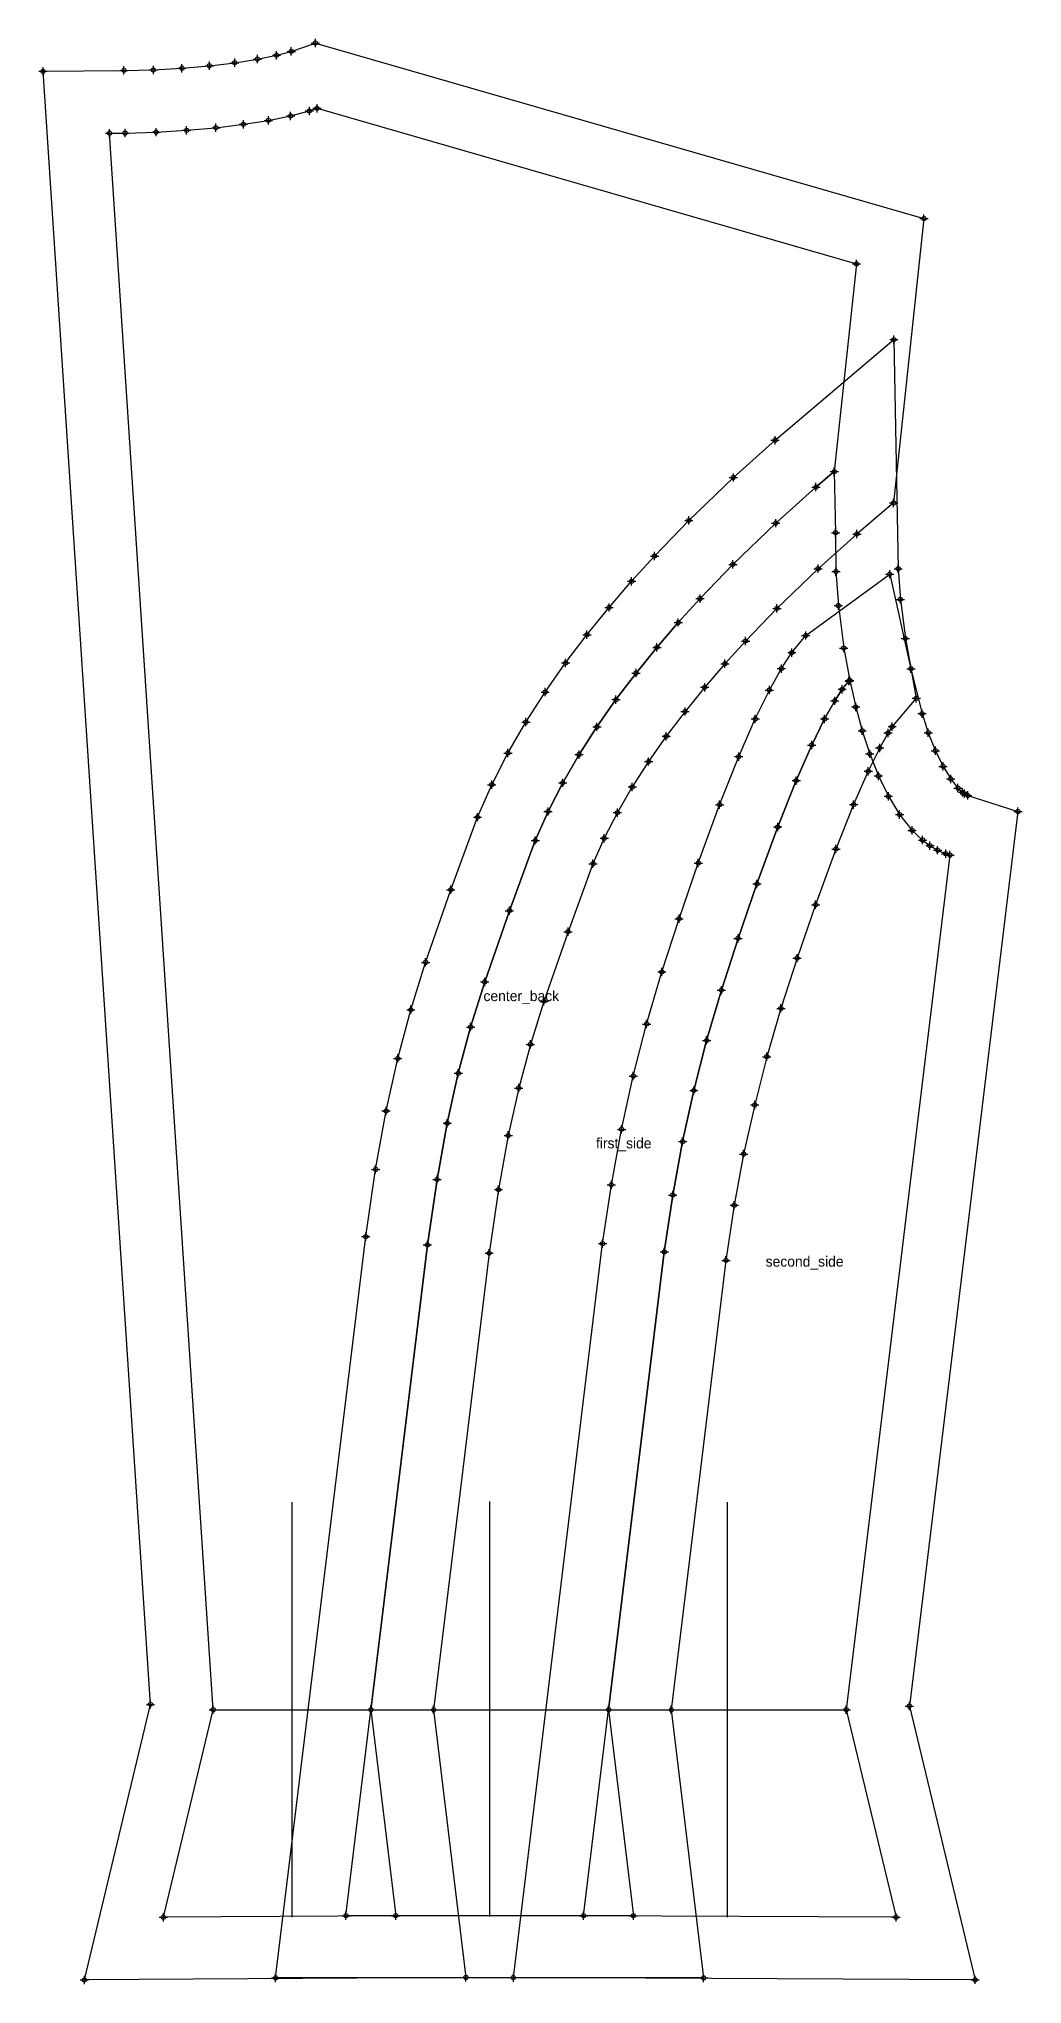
# Model space of a CAD drawing. Extents: x -1 to 769, y -1 to 1480.
# Drawn here: x 516.3 to 753.2, y 1007 to 1475.8 of the extents above; entities that cross this region are included whole.
import ezdxf

# ---------------------------------------------------------------- set-up
doc = ezdxf.new("R2010")
doc.units = 0
doc.header["$PDMODE"] = 34
for name, color, linetype in [('1', 250, 'CONTINUOUS'), ('14', 250, 'CONTINUOUS'), ('15', 250, 'CONTINUOUS'), ('2', 250, 'CONTINUOUS'), ('3', 250, 'CONTINUOUS'), ('7', 250, 'CONTINUOUS'), ('8', 250, 'CONTINUOUS'), ('84', 250, 'CONTINUOUS'), ('85', 250, 'CONTINUOUS'), ('87', 250, 'CONTINUOUS')]:
    doc.layers.add(name, color=color, linetype=linetype)

# ---------------------------------------------------------------- blocks, each defined once
blk = doc.blocks.new('FIRST_SIDE')
at = {"layer": '1'}
blk.add_lwpolyline([(722.32, 1403.37), (723.36, 1348.13), (723.89, 1340.75), (725.09, 1331.33), (727.74, 1316.91), (721.92, 1310.09), (720.92, 1308.55), (718.92, 1304.97), (716.15, 1299.32), (712.63, 1291.29), (708.37, 1280.57), (703.47, 1267.14), (699.01, 1254.28), (695.1, 1242.16), (691.71, 1230.52), (688.8, 1218.89), (686.13, 1207.05), (683.86, 1194.72), (681.87, 1181.44), (668.7, 1073.11), (676.48, 1008.49), (573.37, 1008.49), (595.08, 1187.16), (597.45, 1203.35), (599.99, 1217.46), (602.79, 1230.1), (605.94, 1241.83), (609.49, 1253.25), (615.57, 1270.76), (622, 1288.26), (625.44, 1296.08), (629.35, 1303.72), (633.66, 1311.17), (638.31, 1318.41), (643.24, 1325.43), (648.38, 1332.23), (653.7, 1338.8), (659.14, 1345.12), (664.66, 1351.2), (672.92, 1359.79), (683.66, 1370.13), (693.7, 1379.12), (722.32, 1403.37)], close=True, dxfattribs=at)
at = {"layer": '14'}
blk.add_lwpolyline([(707.97, 1371.55), (708.28, 1356.83), (708.37, 1347.47), (708.96, 1339.27), (710.26, 1329.03), (711.7, 1321.22), (709.87, 1319.08), (708.07, 1316.3), (705.63, 1311.93), (702.54, 1305.64), (698.79, 1297.07), (694.36, 1285.91), (689.34, 1272.17), (684.78, 1259.04), (680.76, 1246.56), (677.22, 1234.44), (674.13, 1222.38), (671.42, 1210.06), (669.06, 1197.19), (667, 1183.46), (653.59, 1073.12), (659.57, 1023.49), (590.3, 1023.49), (609.95, 1185.17), (612.25, 1200.93), (614.7, 1214.5), (617.37, 1226.53), (620.35, 1237.66), (623.74, 1248.56), (629.7, 1265.71), (635.92, 1282.64), (638.99, 1289.63), (642.53, 1296.54), (646.47, 1303.35), (650.77, 1310.04), (655.36, 1316.59), (660.2, 1322.98), (665.22, 1329.18), (670.38, 1335.18), (675.63, 1340.96), (683.53, 1349.19), (693.86, 1359.13), (703.56, 1367.81), (707.97, 1371.55)], close=True, dxfattribs=at)
at = {"layer": '2'}
for p in [(722.32, 1403.37), (722.32, 1403.37), (693.7, 1379.12), (707.97, 1371.55), (707.97, 1371.55), (703.56, 1367.81), (711.7, 1321.22), (727.74, 1316.91), (694.36, 1285.91), (708.37, 1280.57), (615.57, 1270.76), (629.7, 1265.71), (667, 1183.46), (681.87, 1181.44), (596.32, 1073.12), (653.59, 1073.12), (653.59, 1073.12), (668.7, 1073.11), (590.3, 1023.49), (659.57, 1023.49), (573.37, 1008.49), (676.48, 1008.49)]:
    blk.add_point(p, dxfattribs=at)
at = {"layer": '3'}
for p in [(683.66, 1370.13), (672.92, 1359.79), (693.86, 1359.13), (708.28, 1356.83), (664.66, 1351.2), (683.53, 1349.19), (708.37, 1347.47), (723.36, 1348.13), (659.14, 1345.12), (675.63, 1340.96), (653.7, 1338.8), (708.96, 1339.27), (723.89, 1340.75), (648.38, 1332.23), (670.38, 1335.18), (665.22, 1329.18), (710.26, 1329.03), (725.09, 1331.33), (643.24, 1325.43), (660.2, 1322.98), (638.31, 1318.41), (709.87, 1319.08), (655.36, 1316.59), (708.07, 1316.3), (633.66, 1311.17), (650.77, 1310.04), (705.63, 1311.93), (720.92, 1308.55), (721.92, 1310.09), (629.35, 1303.72), (702.54, 1305.64), (718.92, 1304.97), (646.47, 1303.35), (716.15, 1299.32), (625.44, 1296.08), (642.53, 1296.54), (698.79, 1297.07), (638.99, 1289.63), (712.63, 1291.29), (622, 1288.26), (635.92, 1282.64), (689.34, 1272.17), (703.47, 1267.14), (684.78, 1259.04), (609.49, 1253.25), (699.01, 1254.28), (623.74, 1248.56), (680.76, 1246.56), (605.94, 1241.83), (695.1, 1242.16), (620.35, 1237.66), (677.22, 1234.44), (602.79, 1230.1), (691.71, 1230.52), (617.37, 1226.53), (674.13, 1222.38), (599.99, 1217.46), (614.7, 1214.5), (688.8, 1218.89), (671.42, 1210.06), (686.13, 1207.05), (597.45, 1203.35), (612.25, 1200.93), (669.06, 1197.19), (683.86, 1194.72), (595.08, 1187.16), (609.95, 1185.17)]:
    blk.add_point(p, dxfattribs=at)
at = {"layer": '7'}
blk.add_line((624.96, 1023.29), (624.96, 1123.29), dxfattribs=at)
at = {"layer": '8', "linetype": 'DASHDOT2'}
blk.add_lwpolyline([(596.32, 1073.12), (653.59, 1073.12)], dxfattribs=at)
at = {"layer": '84'}
blk.add_lwpolyline([(722.32, 1403.37), (723.36, 1348.13), (723.89, 1340.75), (725.09, 1331.33), (727.74, 1316.91), (721.92, 1310.09), (720.92, 1308.55), (718.92, 1304.97), (716.15, 1299.32), (712.63, 1291.29), (708.37, 1280.57), (703.47, 1267.14), (699.01, 1254.28), (695.1, 1242.16), (691.71, 1230.52), (688.8, 1218.89), (686.13, 1207.05), (683.86, 1194.72), (681.87, 1181.44), (668.7, 1073.11), (676.48, 1008.49), (573.37, 1008.49), (595.08, 1187.16), (597.45, 1203.35), (599.99, 1217.46), (602.79, 1230.1), (605.94, 1241.83), (609.49, 1253.25), (615.57, 1270.76), (622, 1288.26), (625.44, 1296.08), (629.35, 1303.72), (633.66, 1311.17), (638.31, 1318.41), (643.24, 1325.43), (648.38, 1332.23), (653.7, 1338.8), (659.14, 1345.12), (664.66, 1351.2), (672.92, 1359.79), (683.66, 1370.13), (693.7, 1379.12), (722.32, 1403.37)], close=True, dxfattribs=at)
at = {"layer": '85'}
blk.add_lwpolyline([(596.32, 1073.12), (653.59, 1073.12)], dxfattribs=at)
at = {"layer": '87'}
blk.add_lwpolyline([(707.97, 1371.55), (708.28, 1356.83), (708.37, 1347.47), (708.96, 1339.27), (710.26, 1329.03), (711.7, 1321.22), (709.87, 1319.08), (708.07, 1316.3), (705.63, 1311.93), (702.54, 1305.64), (698.79, 1297.07), (694.36, 1285.91), (689.34, 1272.17), (684.78, 1259.04), (680.76, 1246.56), (677.22, 1234.44), (674.13, 1222.38), (671.42, 1210.06), (669.06, 1197.19), (667, 1183.46), (653.59, 1073.12), (659.57, 1023.49), (590.3, 1023.49), (609.95, 1185.17), (612.25, 1200.93), (614.7, 1214.5), (617.37, 1226.53), (620.35, 1237.66), (623.74, 1248.56), (629.7, 1265.71), (635.92, 1282.64), (638.99, 1289.63), (642.53, 1296.54), (646.47, 1303.35), (650.77, 1310.04), (655.36, 1316.59), (660.2, 1322.98), (665.22, 1329.18), (670.38, 1335.18), (675.63, 1340.96), (683.53, 1349.19), (693.86, 1359.13), (703.56, 1367.81), (707.97, 1371.55)], close=True, dxfattribs=at)
at = {"layer": '15'}
blk.add_text('first_side', height=2.5, dxfattribs=at).set_placement((650.55, 1208.43))
blk = doc.blocks.new('CENTER_BACK')
at = {"layer": '1'}
blk.add_lwpolyline([(517.32, 1468.04), (536.82, 1468.27), (543.9, 1468.36), (550.79, 1468.78), (557.39, 1469.37), (563.51, 1470.11), (568.97, 1470.98), (573.57, 1471.91), (577.13, 1472.85), (582.95, 1474.85), (729.58, 1432.55), (722.25, 1363.99), (713.41, 1356.5), (704.07, 1348.14), (694.15, 1338.58), (686.59, 1330.72), (681.62, 1325.25), (676.74, 1319.57), (672.01, 1313.73), (667.48, 1307.76), (663.23, 1301.68), (659.28, 1295.54), (655.71, 1289.36), (652.54, 1283.19), (649.83, 1277.03), (643.82, 1260.66), (637.99, 1243.87), (634.76, 1233.49), (631.94, 1222.96), (629.4, 1211.54), (627.06, 1198.51), (624.81, 1183.17), (611.43, 1073.11), (619.21, 1008.6), (527.27, 1008), (543.21, 1074.41), (517.32, 1468.04)], close=True, dxfattribs=at)
at = {"layer": '14'}
blk.add_lwpolyline([(533.34, 1453.12), (537.09, 1453.14), (544.58, 1453.37), (551.92, 1453.82), (558.96, 1454.45), (565.58, 1455.26), (571.63, 1456.21), (576.98, 1457.29), (581.49, 1458.49), (583.34, 1459.12), (713.32, 1421.62), (707.97, 1371.55), (703.56, 1367.81), (693.86, 1359.13), (683.53, 1349.19), (675.63, 1340.96), (670.38, 1335.18), (665.22, 1329.18), (660.2, 1322.98), (655.36, 1316.59), (650.77, 1310.04), (646.47, 1303.35), (642.53, 1296.54), (638.99, 1289.63), (635.92, 1282.64), (629.7, 1265.71), (623.74, 1248.56), (620.35, 1237.66), (617.37, 1226.53), (614.7, 1214.5), (612.25, 1200.93), (609.95, 1185.17), (596.32, 1073.12), (602.3, 1023.49), (546.32, 1023.12), (558.32, 1073.12), (533.34, 1453.12)], close=True, dxfattribs=at)
at = {"layer": '2'}
for p in [(582.95, 1474.85), (517.32, 1468.04), (517.32, 1468.04), (583.34, 1459.12), (533.34, 1453.12), (533.34, 1453.12), (729.58, 1432.55), (713.32, 1421.62), (707.97, 1371.55), (722.25, 1363.99), (635.92, 1282.64), (649.83, 1277.03), (609.95, 1185.17), (624.81, 1183.17), (543.21, 1074.41), (558.32, 1073.12), (558.32, 1073.12), (596.32, 1073.12), (596.32, 1073.12), (611.43, 1073.11), (546.32, 1023.12), (602.3, 1023.49), (619.21, 1008.6), (527.27, 1008)]:
    blk.add_point(p, dxfattribs=at)
at = {"layer": '3'}
for p in [(577.13, 1472.85), (536.82, 1468.27), (543.9, 1468.36), (550.79, 1468.78), (557.39, 1469.37), (563.51, 1470.11), (568.97, 1470.98), (573.57, 1471.91), (581.49, 1458.49), (551.92, 1453.82), (558.96, 1454.45), (565.58, 1455.26), (571.63, 1456.21), (576.98, 1457.29), (537.09, 1453.14), (544.58, 1453.37), (703.56, 1367.81), (693.86, 1359.13), (713.41, 1356.5), (683.53, 1349.19), (704.07, 1348.14), (675.63, 1340.96), (694.15, 1338.58), (670.38, 1335.18), (665.22, 1329.18), (686.59, 1330.72), (660.2, 1322.98), (681.62, 1325.25), (676.74, 1319.57), (655.36, 1316.59), (672.01, 1313.73), (650.77, 1310.04), (667.48, 1307.76), (646.47, 1303.35), (663.23, 1301.68), (642.53, 1296.54), (659.28, 1295.54), (638.99, 1289.63), (655.71, 1289.36), (652.54, 1283.19), (629.7, 1265.71), (643.82, 1260.66), (623.74, 1248.56), (637.99, 1243.87), (620.35, 1237.66), (634.76, 1233.49), (617.37, 1226.53), (631.94, 1222.96), (614.7, 1214.5), (629.4, 1211.54), (612.25, 1200.93), (627.06, 1198.51)]:
    blk.add_point(p, dxfattribs=at)
at = {"layer": '7'}
blk.add_line((577.32, 1023.12), (577.32, 1123.12), dxfattribs=at)
at = {"layer": '8', "linetype": 'DASHDOT2'}
blk.add_lwpolyline([(558.32, 1073.12), (596.32, 1073.12)], dxfattribs=at)
at = {"layer": '84'}
blk.add_lwpolyline([(517.32, 1468.04), (536.82, 1468.27), (543.9, 1468.36), (550.79, 1468.78), (557.39, 1469.37), (563.51, 1470.11), (568.97, 1470.98), (573.57, 1471.91), (577.13, 1472.85), (582.95, 1474.85), (729.58, 1432.55), (722.25, 1363.99), (713.41, 1356.5), (704.07, 1348.14), (694.15, 1338.58), (686.59, 1330.72), (681.62, 1325.25), (676.74, 1319.57), (672.01, 1313.73), (667.48, 1307.76), (663.23, 1301.68), (659.28, 1295.54), (655.71, 1289.36), (652.54, 1283.19), (649.83, 1277.03), (643.82, 1260.66), (637.99, 1243.87), (634.76, 1233.49), (631.94, 1222.96), (629.4, 1211.54), (627.06, 1198.51), (624.81, 1183.17), (611.43, 1073.11), (619.21, 1008.6), (527.27, 1008), (543.21, 1074.41), (517.32, 1468.04)], close=True, dxfattribs=at)
at = {"layer": '85'}
blk.add_lwpolyline([(558.32, 1073.12), (596.32, 1073.12)], dxfattribs=at)
at = {"layer": '87'}
blk.add_lwpolyline([(533.34, 1453.12), (537.09, 1453.14), (544.58, 1453.37), (551.92, 1453.82), (558.96, 1454.45), (565.58, 1455.26), (571.63, 1456.21), (576.98, 1457.29), (581.49, 1458.49), (583.34, 1459.12), (713.32, 1421.62), (707.97, 1371.55), (703.56, 1367.81), (693.86, 1359.13), (683.53, 1349.19), (675.63, 1340.96), (670.38, 1335.18), (665.22, 1329.18), (660.2, 1322.98), (655.36, 1316.59), (650.77, 1310.04), (646.47, 1303.35), (642.53, 1296.54), (638.99, 1289.63), (635.92, 1282.64), (629.7, 1265.71), (623.74, 1248.56), (620.35, 1237.66), (617.37, 1226.53), (614.7, 1214.5), (612.25, 1200.93), (609.95, 1185.17), (596.32, 1073.12), (602.3, 1023.49), (546.32, 1023.12), (558.32, 1073.12), (533.34, 1453.12)], close=True, dxfattribs=at)
at = {"layer": '15'}
blk.add_text('center_back', height=2.5, dxfattribs=at).set_placement((623.45, 1243.92))
blk = doc.blocks.new('SECOND_SIDE')
at = {"layer": '1'}
blk.add_lwpolyline([(721.33, 1346.83), (726.44, 1324.04), (729.12, 1313.23), (730.62, 1308.62), (732.35, 1304.26), (734.18, 1300.5), (736.02, 1297.49), (737.78, 1295.27), (738.87, 1294.25), (739.32, 1293.92), (740.15, 1293.49), (752.22, 1289.62), (726.07, 1074), (741.9, 1008.03), (630.64, 1008.57), (652.14, 1185.48), (654.26, 1199.65), (656.71, 1213.02), (659.53, 1225.85), (662.76, 1238.41), (666.42, 1250.96), (670.56, 1263.79), (675.2, 1277.2), (680.34, 1291.26), (684.95, 1302.85), (688.93, 1311.95), (692.34, 1318.9), (695.22, 1324.06), (697.74, 1327.93), (701.1, 1332.05), (721.33, 1346.83)], close=True, dxfattribs=at)
at = {"layer": '14'}
blk.add_lwpolyline([(711.7, 1321.22), (713.13, 1314.83), (714.69, 1309.1), (716.51, 1303.53), (718.61, 1298.21), (721, 1293.29), (723.71, 1288.87), (726.73, 1285.07), (729.24, 1282.73), (731.01, 1281.41), (732.87, 1280.31), (734.82, 1279.45), (735.84, 1279.12), (710.85, 1073.12), (722.85, 1023.12), (647.57, 1023.49), (667, 1183.46), (669.06, 1197.19), (671.42, 1210.06), (674.13, 1222.38), (677.22, 1234.44), (680.76, 1246.56), (684.78, 1259.04), (689.34, 1272.17), (694.36, 1285.91), (698.79, 1297.07), (702.54, 1305.64), (705.63, 1311.93), (708.07, 1316.3), (709.87, 1319.08), (711.5, 1321.07), (711.7, 1321.22)], close=True, dxfattribs=at)
at = {"layer": '2'}
for p in [(721.33, 1346.83), (721.33, 1346.83), (701.1, 1332.05), (711.5, 1321.07), (711.7, 1321.22), (711.7, 1321.22), (752.22, 1289.62), (675.2, 1277.2), (735.84, 1279.12), (689.34, 1272.17), (726.07, 1074), (653.59, 1073.12), (710.85, 1073.12), (710.85, 1073.12), (647.57, 1023.49), (722.85, 1023.12), (630.64, 1008.57), (741.9, 1008.03)]:
    blk.add_point(p, dxfattribs=at)
at = {"layer": '3'}
for p in [(697.74, 1327.93), (695.22, 1324.06), (726.44, 1324.04), (692.34, 1318.9), (709.87, 1319.08), (708.07, 1316.3), (713.13, 1314.83), (729.12, 1313.23), (688.93, 1311.95), (705.63, 1311.93), (714.69, 1309.1), (730.62, 1308.62), (702.54, 1305.64), (716.51, 1303.53), (732.35, 1304.26), (684.95, 1302.85), (734.18, 1300.5), (698.79, 1297.07), (718.61, 1298.21), (736.02, 1297.49), (737.78, 1295.27), (738.87, 1294.25), (680.34, 1291.26), (721, 1293.29), (739.32, 1293.92), (740.15, 1293.49), (694.36, 1285.91), (723.71, 1288.87), (726.73, 1285.07), (729.24, 1282.73), (731.01, 1281.41), (732.87, 1280.31), (734.82, 1279.45), (670.56, 1263.79), (684.78, 1259.04), (666.42, 1250.96), (680.76, 1246.56), (662.76, 1238.41), (677.22, 1234.44), (659.53, 1225.85), (674.13, 1222.38), (656.71, 1213.02), (671.42, 1210.06), (654.26, 1199.65), (669.06, 1197.19), (652.14, 1185.48), (667, 1183.46)]:
    blk.add_point(p, dxfattribs=at)
at = {"layer": '7'}
blk.add_line((682.22, 1023.12), (682.22, 1123.12), dxfattribs=at)
at = {"layer": '8', "linetype": 'DASHDOT2'}
blk.add_lwpolyline([(653.59, 1073.12), (710.85, 1073.12)], dxfattribs=at)
at = {"layer": '84'}
blk.add_lwpolyline([(721.33, 1346.83), (726.44, 1324.04), (729.12, 1313.23), (730.62, 1308.62), (732.35, 1304.26), (734.18, 1300.5), (736.02, 1297.49), (737.78, 1295.27), (738.87, 1294.25), (739.32, 1293.92), (740.15, 1293.49), (752.22, 1289.62), (726.07, 1074), (741.9, 1008.03), (630.64, 1008.57), (652.14, 1185.48), (654.26, 1199.65), (656.71, 1213.02), (659.53, 1225.85), (662.76, 1238.41), (666.42, 1250.96), (670.56, 1263.79), (675.2, 1277.2), (680.34, 1291.26), (684.95, 1302.85), (688.93, 1311.95), (692.34, 1318.9), (695.22, 1324.06), (697.74, 1327.93), (701.1, 1332.05), (721.33, 1346.83)], close=True, dxfattribs=at)
at = {"layer": '85'}
blk.add_lwpolyline([(653.59, 1073.12), (710.85, 1073.12)], dxfattribs=at)
at = {"layer": '87'}
blk.add_lwpolyline([(711.7, 1321.22), (713.13, 1314.83), (714.69, 1309.1), (716.51, 1303.53), (718.61, 1298.21), (721, 1293.29), (723.71, 1288.87), (726.73, 1285.07), (729.24, 1282.73), (731.01, 1281.41), (732.87, 1280.31), (734.82, 1279.45), (735.84, 1279.12), (710.85, 1073.12), (722.85, 1023.12), (647.57, 1023.49), (667, 1183.46), (669.06, 1197.19), (671.42, 1210.06), (674.13, 1222.38), (677.22, 1234.44), (680.76, 1246.56), (684.78, 1259.04), (689.34, 1272.17), (694.36, 1285.91), (698.79, 1297.07), (702.54, 1305.64), (705.63, 1311.93), (708.07, 1316.3), (709.87, 1319.08), (711.5, 1321.07), (711.7, 1321.22)], close=True, dxfattribs=at)
at = {"layer": '15'}
blk.add_text('second_side', height=2.5, dxfattribs=at).set_placement((691.43, 1179.93))

msp = doc.modelspace()

# ---------------------------------------------------------------- block references
at = {"layer": '1'}
for name in ['CENTER_BACK', 'FIRST_SIDE', 'SECOND_SIDE']:
    msp.add_blockref(name, (0, 0), dxfattribs=at)

doc.saveas('drawing.dxf')
